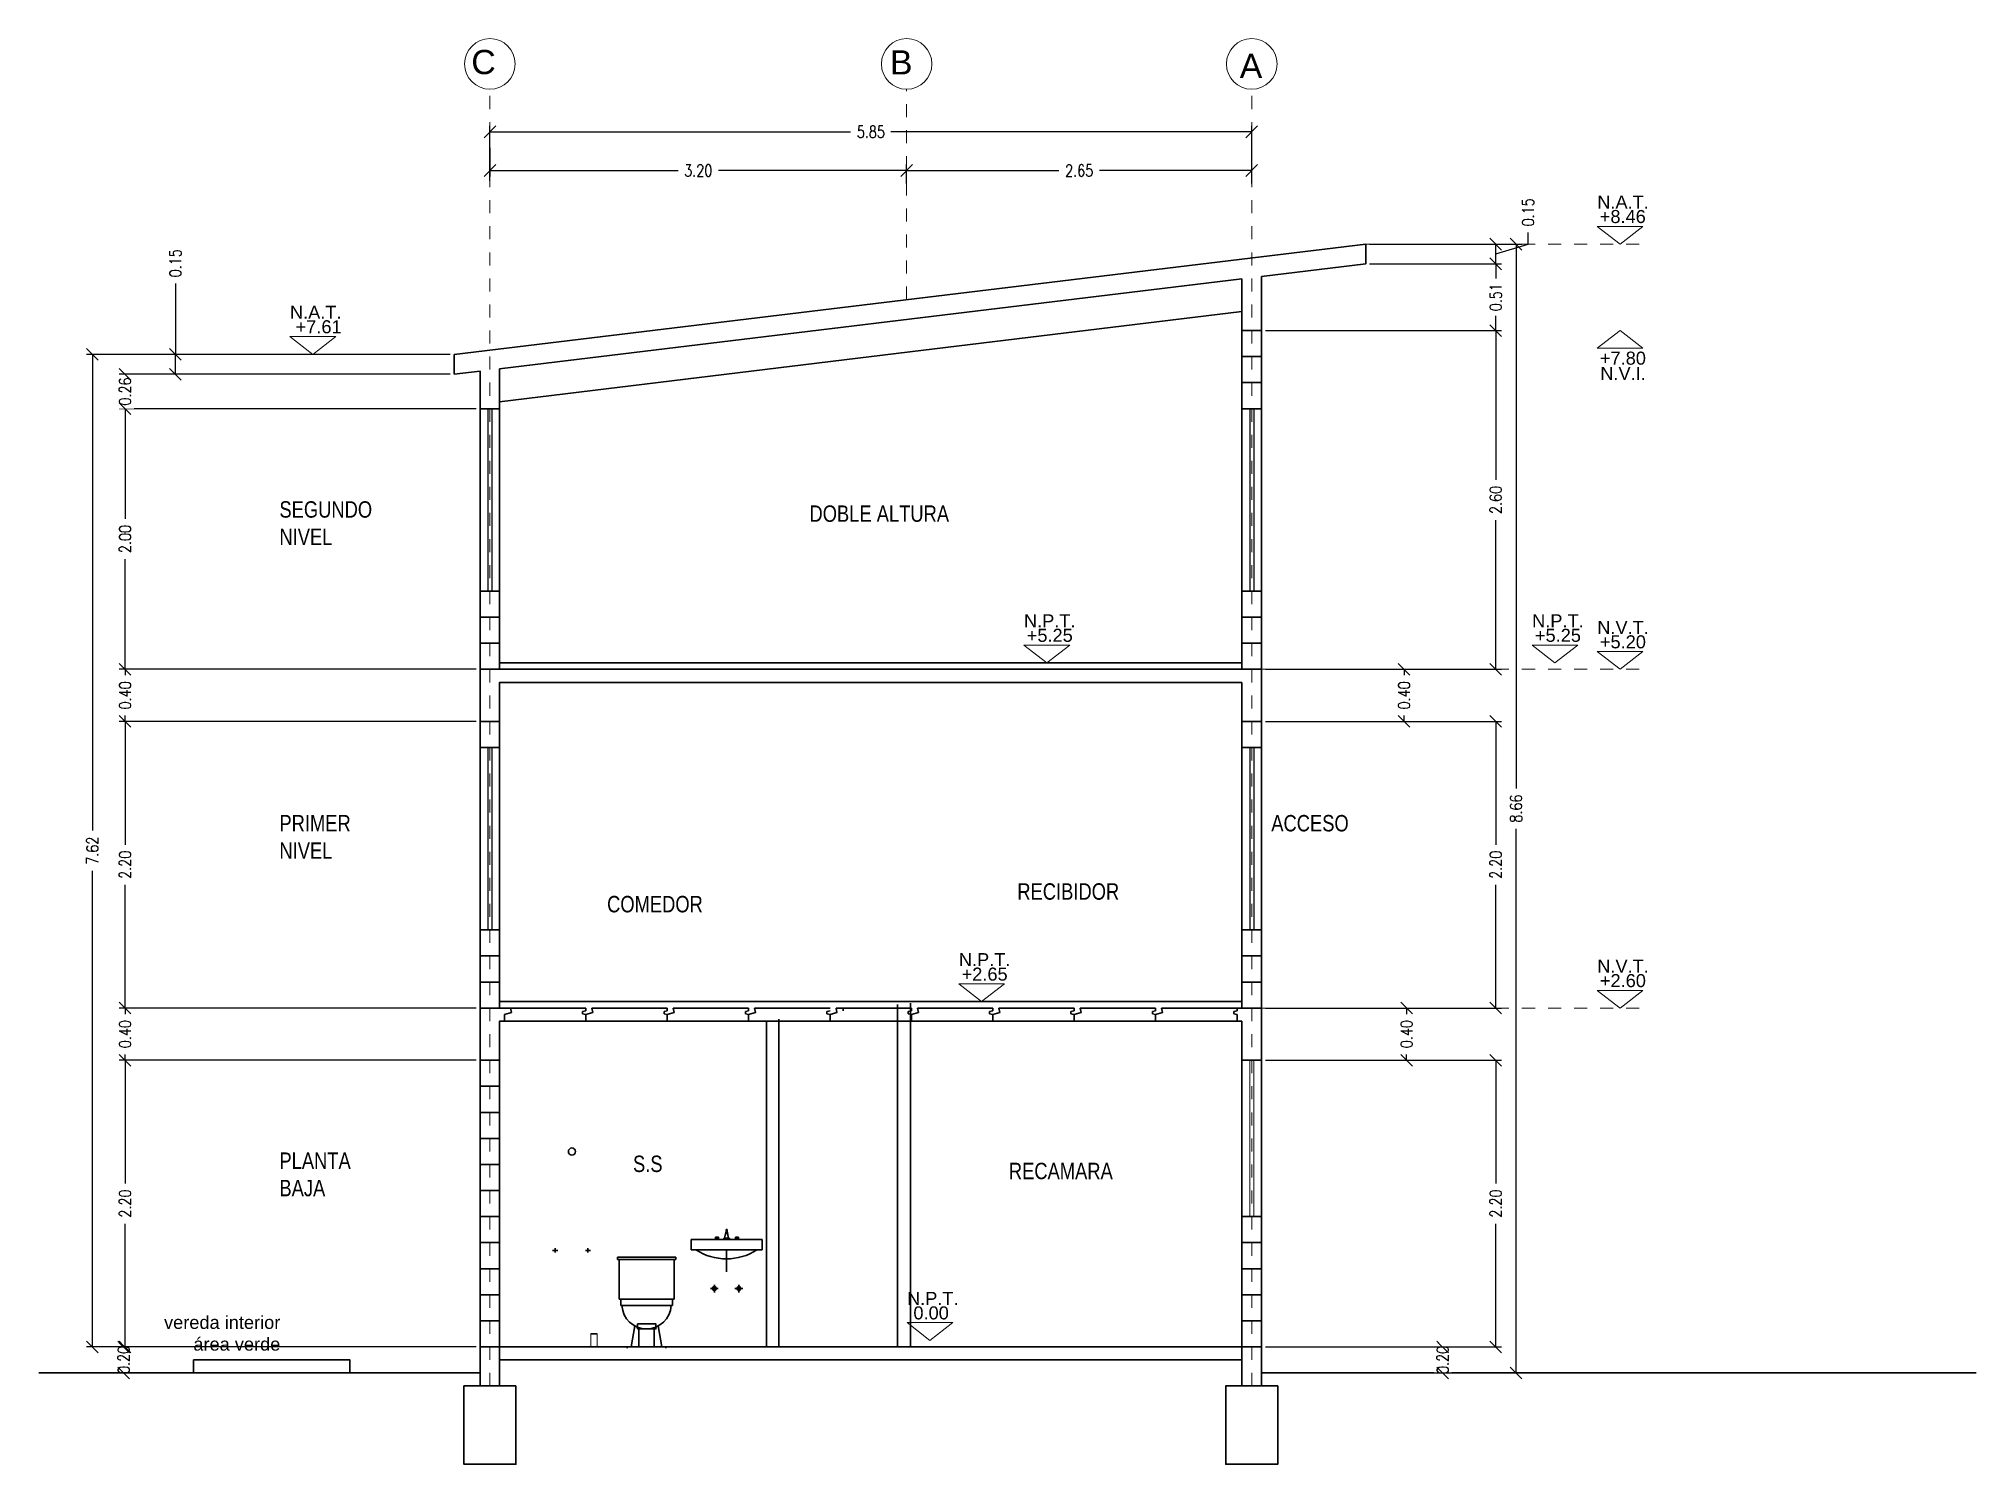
# Model space of a CAD drawing. Header units: metres. Extents: x -255 to -21, y -382 to -241.
# Drawn here: x -216.11 to -201.23, y -343 to -332.06 of the extents above; entities that cross this region are included whole.
import ezdxf
from ezdxf.enums import TextEntityAlignment as Align

# ---------------------------------------------------------------- set-up
doc = ezdxf.new("R2010")
doc.units = ezdxf.units.M
doc.header["$LTSCALE"] = 5
doc.header["$MEASUREMENT"] = 0
for name, pattern in [('CENTER2', [1.125, 0.75, -0.125, 0.125, -0.125]), ('DASHDOT', [1, 0.5, -0.25, 0, -0.25]), ('PHANTOM2', [1.25, 0.625, -0.125, 0.125, -0.125, 0.125, -0.125])]:
    doc.linetypes.add(name, pattern=pattern)
doc.layers.get('0').update_dxf_attribs({"color": 30})
for name, color, linetype, lineweight in [('A-ANNO-DIMS', 3, 'Continuous', 18), ('A-ANNO-SYMB', 3, 'Continuous', 18), ('A-ANNO-TEXT', 3, 'Continuous', 18), ('A-ELEV-MBE1', 7, 'Continuous', 35), ('A-FLOR-LEVL', 7, 'Continuous', 35), ('A-GLAZ-FULL', 4, 'Continuous', 25), ('A-SECT-MCUT', 7, 'Continuous', 35), ('A-WALL-FULL-INTR', 7, 'Continuous', 35)]:
    doc.layers.add(name, color=color, linetype=linetype, lineweight=lineweight)
doc.styles.add('E-ARIAL', font='arial.ttf')
doc.styles.add('E-ROMANS', font='romans.shx', dxfattribs={"width": 0.8})
doc.styles.get("Standard").update_dxf_attribs({"font": 'arial.ttf'})
doc.dimstyles.new('E-0050_TICK_18', dxfattribs={"dimscale": 0.001, "dimtxt": 90, "dimasz": 90, "dimexe": 45, "dimexo": 30, "dimgap": 45, "dimtad": 0, "dimzin": 0, "dimdsep": 46, "dimtxsty": 'E-ROMANS', "dimblk": 'OBLIQUE', "dimcen": 45, "dimclrd": 256, "dimclre": 256, "dimclrt": 256, "dimadec": 0, "dimazin": 0, "dimtfac": 1, "dimtmove": 1, "dimatfit": 3, "dimldrblk": 'OPEN90', "dimfxl": 1, "dimtfill": 1, "dimtolj": 1, "dimtzin": 0, "dimarcsym": 0})

msp = doc.modelspace()

# ---------------------------------------------------------------- texts
at = {"layer": 'A-ANNO-TEXT', "color": 9, "char_height": 0.18608, "width": 2.72022, "attachment_point": 9}
for s, insert in [('{\\fArial|b0|i0|c0|p34;C}', (-212.599, -332.334)), ('{\\fArial|b0|i0|c0|p34;B}', (-209.399, -332.334)), ('{\\fArial|b0|i0|c0|p34;A}', (-206.713, -332.361))]:
    msp.add_mtext(s, dxfattribs=dict(at, insert=insert))
at = {"layer": 'A-ANNO-TEXT', "char_height": 0.126, "attachment_point": 1, "style": 'E-ROMANS'}
for s, insert in [('{\\fArial|b0|i0|c0|p34;DOBLE ALTURA}', (-210.19, -335.641)), ('{\\fArial|b0|i0|c0|p34;RECIBIDOR}', (-208.594, -338.541)), ('{\\fArial|b0|i0|c0|p34;COMEDOR}', (-211.744, -338.638)), ('{\\fArial|b0|i0|c0|p34;S.S}', (-211.545, -340.631)), ('{\\fArial|b0|i0|c0|p34;RECAMARA}', (-208.659, -340.686))]:
    msp.add_mtext(s, dxfattribs=dict(at, insert=insert))

# ---------------------------------------------------------------- blocks, each defined once
blk = doc.blocks.new('TAG-LEVEL-CO')
for points in [[(0.352, 0.272), (-0.352, 0.272)], [(0.352, 0.272), (0, 0), (-0.352, 0.272)]]:
    blk.add_lwpolyline(points)
at = {"style": 'E-ARIAL'}
for tag, p in [('N.P.T.', (0, 0.486)), ('%%P0,00', (0, 0.262))]:
    blk.add_attdef(tag, text='', height=0.2, dxfattribs=at).set_placement(p, align=Align.BOTTOM_CENTER)
blk = doc.blocks.new('_Oblique')
at = {"color": 0, "linetype": 'ByBlock', "lineweight": -2}
blk.add_line((-0.5, -0.5), (0.5, 0.5), dxfattribs=at)
blk = doc.blocks.new('*D96')
at = {"layer": 'A-ANNO-DIMS', "lineweight": -2, "transparency": 16777216}
for p, q in [((-206.689, -342.099), (-205.282, -342.099)), ((-205.327, -342.299), (-205.327, -342.099)), ((-206.689, -342.299), (-205.282, -342.299))]:
    blk.add_line(p, q, dxfattribs=at)
at = {"layer": 'A-ANNO-DIMS', "transparency": 16777216, "insert": (-205.327, -342.199), "char_height": 0.09, "attachment_point": 5, "rotation": 90, "style": 'E-ROMANS', "bg_fill": 3, "box_fill_scale": 1.25, "bg_fill_color": 256, "bg_fill_true_color": 13158600, "bg_fill_transparency": 0}
blk.add_mtext('\\A1;0.20', dxfattribs=at)
at = {"layer": 'A-ANNO-DIMS', "lineweight": -2, "transparency": 16777216, "xscale": 0.09, "yscale": 0.09, "zscale": 0.09}
for p, rotation in [((-205.327, -342.099), 90), ((-205.327, -342.299), 270)]:
    blk.add_blockref('_Oblique', p, dxfattribs=dict(at, rotation=rotation))
blk = doc.blocks.new('_Open90')
at = {"color": 0, "linetype": 'ByBlock', "lineweight": -2}
for p, q in [((0, 0), (-1, 0)), ((-0.5, 0.5), (0, 0)), ((0, 0), (-0.5, -0.5))]:
    blk.add_line(p, q, dxfattribs=at)
blk = doc.blocks.new('*D97')
at = {"layer": 'A-ANNO-DIMS', "lineweight": -2, "transparency": 16777216}
for p, q in [((-206.689, -339.899), (-204.875, -339.899)), ((-204.92, -339.899), (-204.92, -340.845)), ((-204.92, -342.099), (-204.92, -341.154)), ((-206.689, -342.099), (-204.875, -342.099))]:
    blk.add_line(p, q, dxfattribs=at)
at = {"layer": 'A-ANNO-DIMS', "lineweight": -2, "transparency": 16777216, "xscale": 0.09, "yscale": 0.09, "zscale": 0.09}
for p, rotation in [((-204.92, -339.899), 90), ((-204.92, -342.099), 270)]:
    blk.add_blockref('_Oblique', p, dxfattribs=dict(at, rotation=rotation))
at = {"layer": 'A-ANNO-DIMS', "transparency": 16777216, "insert": (-204.92, -340.999), "char_height": 0.09, "attachment_point": 5, "rotation": 90, "style": 'E-ROMANS', "bg_fill": 3, "box_fill_scale": 1.25, "bg_fill_color": 256, "bg_fill_true_color": 13158600, "bg_fill_transparency": 0}
blk.add_mtext('\\A1;2.20', dxfattribs=at)
blk = doc.blocks.new('*D98')
at = {"layer": 'A-ANNO-DIMS', "lineweight": -2, "transparency": 16777216}
for p, q in [((-206.689, -339.499), (-205.56, -339.499)), ((-205.605, -339.499), (-205.605, -339.545)), ((-206.689, -339.899), (-205.56, -339.899)), ((-205.605, -339.899), (-205.605, -339.854))]:
    blk.add_line(p, q, dxfattribs=at)
at = {"layer": 'A-ANNO-DIMS', "transparency": 16777216, "insert": (-205.605, -339.699), "char_height": 0.09, "attachment_point": 5, "rotation": 90, "style": 'E-ROMANS', "bg_fill": 3, "box_fill_scale": 1.25, "bg_fill_color": 256, "bg_fill_true_color": 13158600, "bg_fill_transparency": 0}
blk.add_mtext('\\A1;0.40', dxfattribs=at)
at = {"layer": 'A-ANNO-DIMS', "lineweight": -2, "transparency": 16777216, "xscale": 0.09, "yscale": 0.09, "zscale": 0.09}
for p, rotation in [((-205.605, -339.499), 90), ((-205.605, -339.899), 270)]:
    blk.add_blockref('_Oblique', p, dxfattribs=dict(at, rotation=rotation))
blk = doc.blocks.new('*D99')
at = {"layer": 'A-ANNO-DIMS', "lineweight": -2, "transparency": 16777216}
for p, q in [((-206.689, -337.299), (-204.875, -337.299)), ((-204.92, -337.299), (-204.92, -338.245)), ((-204.92, -339.499), (-204.92, -338.554)), ((-206.689, -339.499), (-204.875, -339.499))]:
    blk.add_line(p, q, dxfattribs=at)
at = {"layer": 'A-ANNO-DIMS', "lineweight": -2, "transparency": 16777216, "xscale": 0.09, "yscale": 0.09, "zscale": 0.09}
for p, rotation in [((-204.92, -337.299), 90), ((-204.92, -339.499), 270)]:
    blk.add_blockref('_Oblique', p, dxfattribs=dict(at, rotation=rotation))
at = {"layer": 'A-ANNO-DIMS', "transparency": 16777216, "insert": (-204.92, -338.399), "char_height": 0.09, "attachment_point": 5, "rotation": 90, "style": 'E-ROMANS', "bg_fill": 3, "box_fill_scale": 1.25, "bg_fill_color": 256, "bg_fill_true_color": 13158600, "bg_fill_transparency": 0}
blk.add_mtext('\\A1;2.20', dxfattribs=at)
blk = doc.blocks.new('*D100')
at = {"layer": 'A-ANNO-DIMS', "lineweight": -2, "transparency": 16777216}
for p, q in [((-206.689, -336.899), (-205.579, -336.899)), ((-205.624, -336.899), (-205.624, -336.945)), ((-205.624, -337.299), (-205.624, -337.254)), ((-206.689, -337.299), (-205.579, -337.299))]:
    blk.add_line(p, q, dxfattribs=at)
at = {"layer": 'A-ANNO-DIMS', "transparency": 16777216, "insert": (-205.624, -337.099), "char_height": 0.09, "attachment_point": 5, "rotation": 90, "style": 'E-ROMANS', "bg_fill": 3, "box_fill_scale": 1.25, "bg_fill_color": 256, "bg_fill_true_color": 13158600, "bg_fill_transparency": 0}
blk.add_mtext('\\A1;0.40', dxfattribs=at)
at = {"layer": 'A-ANNO-DIMS', "lineweight": -2, "transparency": 16777216, "xscale": 0.09, "yscale": 0.09, "zscale": 0.09}
for p, rotation in [((-205.624, -336.899), 90), ((-205.624, -337.299), 270)]:
    blk.add_blockref('_Oblique', p, dxfattribs=dict(at, rotation=rotation))
blk = doc.blocks.new('*D101')
at = {"layer": 'A-ANNO-DIMS', "lineweight": -2, "transparency": 16777216}
for p, q in [((-206.689, -334.299), (-204.875, -334.299)), ((-204.92, -334.299), (-204.92, -335.445)), ((-204.92, -336.899), (-204.92, -335.754)), ((-206.689, -336.899), (-204.875, -336.899))]:
    blk.add_line(p, q, dxfattribs=at)
at = {"layer": 'A-ANNO-DIMS', "lineweight": -2, "transparency": 16777216, "xscale": 0.09, "yscale": 0.09, "zscale": 0.09}
for p, rotation in [((-204.92, -334.299), 90), ((-204.92, -336.899), 270)]:
    blk.add_blockref('_Oblique', p, dxfattribs=dict(at, rotation=rotation))
at = {"layer": 'A-ANNO-DIMS', "transparency": 16777216, "insert": (-204.92, -335.599), "char_height": 0.09, "attachment_point": 5, "rotation": 90, "style": 'E-ROMANS', "bg_fill": 3, "box_fill_scale": 1.25, "bg_fill_color": 256, "bg_fill_true_color": 13158600, "bg_fill_transparency": 0}
blk.add_mtext('\\A1;2.60', dxfattribs=at)
blk = doc.blocks.new('*D102')
at = {"layer": 'A-ANNO-DIMS', "lineweight": -2, "transparency": 16777216}
for p, q in [((-205.889, -333.787), (-204.875, -333.787)), ((-204.92, -333.787), (-204.92, -333.899)), ((-204.92, -334.299), (-204.92, -334.187)), ((-206.689, -334.299), (-204.875, -334.299))]:
    blk.add_line(p, q, dxfattribs=at)
at = {"layer": 'A-ANNO-DIMS', "lineweight": -2, "transparency": 16777216, "xscale": 0.09, "yscale": 0.09, "zscale": 0.09}
for p, rotation in [((-204.92, -333.787), 90), ((-204.92, -334.299), 270)]:
    blk.add_blockref('_Oblique', p, dxfattribs=dict(at, rotation=rotation))
at = {"layer": 'A-ANNO-DIMS', "transparency": 16777216, "insert": (-204.92, -334.043), "char_height": 0.09, "attachment_point": 5, "rotation": 90, "style": 'E-ROMANS', "bg_fill": 3, "box_fill_scale": 1.25, "bg_fill_color": 256, "bg_fill_true_color": 13158600, "bg_fill_transparency": 0}
blk.add_mtext('\\A1;0.51', dxfattribs=at)
blk = doc.blocks.new('*D103')
at = {"layer": 'A-ANNO-DIMS', "lineweight": -2, "transparency": 16777216}
for p, q in [((-205.889, -333.636), (-204.875, -333.636)), ((-204.92, -333.787), (-204.92, -333.636)), ((-204.92, -333.711), (-204.672, -333.637)), ((-204.672, -333.637), (-204.672, -333.547)), ((-205.889, -333.787), (-204.875, -333.787))]:
    blk.add_line(p, q, dxfattribs=at)
at = {"layer": 'A-ANNO-DIMS', "lineweight": -2, "transparency": 16777216, "xscale": 0.09, "yscale": 0.09, "zscale": 0.09}
for p, rotation in [((-204.92, -333.636), 90), ((-204.92, -333.787), 270)]:
    blk.add_blockref('_Oblique', p, dxfattribs=dict(at, rotation=rotation))
at = {"layer": 'A-ANNO-DIMS', "transparency": 16777216, "insert": (-204.672, -333.392), "char_height": 0.09, "attachment_point": 5, "rotation": 90, "style": 'E-ROMANS', "bg_fill": 3, "box_fill_scale": 1.25, "bg_fill_color": 256, "bg_fill_true_color": 13158600, "bg_fill_transparency": 0}
blk.add_mtext('\\A1;0.15', dxfattribs=at)
blk = doc.blocks.new('*D104')
at = {"layer": 'A-ANNO-DIMS', "lineweight": -2, "transparency": 16777216}
for p, q in [((-205.889, -333.636), (-204.719, -333.636)), ((-204.764, -333.636), (-204.764, -337.813)), ((-204.764, -342.299), (-204.764, -338.122)), ((-205.889, -342.299), (-204.719, -342.299))]:
    blk.add_line(p, q, dxfattribs=at)
at = {"layer": 'A-ANNO-DIMS', "lineweight": -2, "transparency": 16777216, "xscale": 0.09, "yscale": 0.09, "zscale": 0.09}
for p, rotation in [((-204.764, -333.636), 90), ((-204.764, -342.299), 270)]:
    blk.add_blockref('_Oblique', p, dxfattribs=dict(at, rotation=rotation))
at = {"layer": 'A-ANNO-DIMS', "transparency": 16777216, "insert": (-204.764, -337.968), "char_height": 0.09, "attachment_point": 5, "rotation": 90, "style": 'E-ROMANS', "bg_fill": 3, "box_fill_scale": 1.25, "bg_fill_color": 256, "bg_fill_true_color": 13158600, "bg_fill_transparency": 0}
blk.add_mtext('\\A1;8.66', dxfattribs=at)
blk = doc.blocks.new('*D105')
at = {"layer": 'A-ANNO-DIMS', "lineweight": -2, "transparency": 16777216}
for p, q in [((-212.749, -342.099), (-215.5, -342.099)), ((-215.455, -342.299), (-215.455, -342.099)), ((-212.749, -342.299), (-215.5, -342.299))]:
    blk.add_line(p, q, dxfattribs=at)
at = {"layer": 'A-ANNO-DIMS', "transparency": 16777216, "insert": (-215.455, -342.199), "char_height": 0.09, "attachment_point": 5, "rotation": 90, "style": 'E-ROMANS', "bg_fill": 3, "box_fill_scale": 1.25, "bg_fill_color": 256, "bg_fill_true_color": 13158600, "bg_fill_transparency": 0}
blk.add_mtext('\\A1;0.20', dxfattribs=at)
at = {"layer": 'A-ANNO-DIMS', "lineweight": -2, "transparency": 16777216, "xscale": 0.09, "yscale": 0.09, "zscale": 0.09}
for p, rotation in [((-215.455, -342.099), 90), ((-215.455, -342.299), 270)]:
    blk.add_blockref('_Oblique', p, dxfattribs=dict(at, rotation=rotation))
blk = doc.blocks.new('*D106')
at = {"layer": 'A-ANNO-DIMS', "lineweight": -2, "transparency": 16777216}
for p, q in [((-212.949, -334.482), (-215.741, -334.482)), ((-215.696, -334.482), (-215.696, -338.136)), ((-215.696, -342.099), (-215.696, -338.445)), ((-212.749, -342.099), (-215.741, -342.099))]:
    blk.add_line(p, q, dxfattribs=at)
at = {"layer": 'A-ANNO-DIMS', "lineweight": -2, "transparency": 16777216, "xscale": 0.09, "yscale": 0.09, "zscale": 0.09}
for p, rotation in [((-215.696, -334.482), 90), ((-215.696, -342.099), 270)]:
    blk.add_blockref('_Oblique', p, dxfattribs=dict(at, rotation=rotation))
at = {"layer": 'A-ANNO-DIMS', "transparency": 16777216, "insert": (-215.696, -338.291), "char_height": 0.09, "attachment_point": 5, "rotation": 90, "style": 'E-ROMANS', "bg_fill": 3, "box_fill_scale": 1.25, "bg_fill_color": 256, "bg_fill_true_color": 13158600, "bg_fill_transparency": 0}
blk.add_mtext('\\A1;7.62', dxfattribs=at)
blk = doc.blocks.new('*D198')
at = {"layer": 'A-ANNO-DIMS', "lineweight": -2, "transparency": 16777216}
for p, q in [((-212.749, -339.899), (-215.49, -339.899)), ((-215.445, -339.899), (-215.445, -340.845)), ((-215.445, -342.099), (-215.445, -341.154)), ((-212.749, -342.099), (-215.49, -342.099))]:
    blk.add_line(p, q, dxfattribs=at)
at = {"layer": 'A-ANNO-DIMS', "lineweight": -2, "transparency": 16777216, "xscale": 0.09, "yscale": 0.09, "zscale": 0.09}
for p, rotation in [((-215.445, -339.899), 90), ((-215.445, -342.099), 270)]:
    blk.add_blockref('_Oblique', p, dxfattribs=dict(at, rotation=rotation))
at = {"layer": 'A-ANNO-DIMS', "transparency": 16777216, "insert": (-215.445, -340.999), "char_height": 0.09, "attachment_point": 5, "rotation": 90, "style": 'E-ROMANS', "bg_fill": 3, "box_fill_scale": 1.25, "bg_fill_color": 256, "bg_fill_true_color": 13158600, "bg_fill_transparency": 0}
blk.add_mtext('\\A1;2.20', dxfattribs=at)
blk = doc.blocks.new('*D199')
at = {"layer": 'A-ANNO-DIMS', "lineweight": -2, "transparency": 16777216}
for p, q in [((-212.749, -339.499), (-215.49, -339.499)), ((-215.445, -339.499), (-215.445, -339.545)), ((-212.749, -339.899), (-215.49, -339.899)), ((-215.445, -339.899), (-215.445, -339.854))]:
    blk.add_line(p, q, dxfattribs=at)
at = {"layer": 'A-ANNO-DIMS', "transparency": 16777216, "insert": (-215.445, -339.699), "char_height": 0.09, "attachment_point": 5, "rotation": 90, "style": 'E-ROMANS', "bg_fill": 3, "box_fill_scale": 1.25, "bg_fill_color": 256, "bg_fill_true_color": 13158600, "bg_fill_transparency": 0}
blk.add_mtext('\\A1;0.40', dxfattribs=at)
at = {"layer": 'A-ANNO-DIMS', "lineweight": -2, "transparency": 16777216, "xscale": 0.09, "yscale": 0.09, "zscale": 0.09}
for p, rotation in [((-215.445, -339.499), 90), ((-215.445, -339.899), 270)]:
    blk.add_blockref('_Oblique', p, dxfattribs=dict(at, rotation=rotation))
blk = doc.blocks.new('*D200')
at = {"layer": 'A-ANNO-DIMS', "lineweight": -2, "transparency": 16777216}
for p, q in [((-212.749, -337.299), (-215.49, -337.299)), ((-215.445, -337.299), (-215.445, -338.245)), ((-215.445, -339.499), (-215.445, -338.554)), ((-212.749, -339.499), (-215.49, -339.499))]:
    blk.add_line(p, q, dxfattribs=at)
at = {"layer": 'A-ANNO-DIMS', "lineweight": -2, "transparency": 16777216, "xscale": 0.09, "yscale": 0.09, "zscale": 0.09}
for p, rotation in [((-215.445, -337.299), 90), ((-215.445, -339.499), 270)]:
    blk.add_blockref('_Oblique', p, dxfattribs=dict(at, rotation=rotation))
at = {"layer": 'A-ANNO-DIMS', "transparency": 16777216, "insert": (-215.445, -338.399), "char_height": 0.09, "attachment_point": 5, "rotation": 90, "style": 'E-ROMANS', "bg_fill": 3, "box_fill_scale": 1.25, "bg_fill_color": 256, "bg_fill_true_color": 13158600, "bg_fill_transparency": 0}
blk.add_mtext('\\A1;2.20', dxfattribs=at)
blk = doc.blocks.new('*D201')
at = {"layer": 'A-ANNO-DIMS', "lineweight": -2, "transparency": 16777216}
for p, q in [((-212.749, -336.899), (-215.49, -336.899)), ((-215.445, -336.899), (-215.445, -336.945)), ((-215.445, -337.299), (-215.445, -337.254)), ((-212.749, -337.299), (-215.49, -337.299))]:
    blk.add_line(p, q, dxfattribs=at)
at = {"layer": 'A-ANNO-DIMS', "transparency": 16777216, "insert": (-215.445, -337.099), "char_height": 0.09, "attachment_point": 5, "rotation": 90, "style": 'E-ROMANS', "bg_fill": 3, "box_fill_scale": 1.25, "bg_fill_color": 256, "bg_fill_true_color": 13158600, "bg_fill_transparency": 0}
blk.add_mtext('\\A1;0.40', dxfattribs=at)
at = {"layer": 'A-ANNO-DIMS', "lineweight": -2, "transparency": 16777216, "xscale": 0.09, "yscale": 0.09, "zscale": 0.09}
for p, rotation in [((-215.445, -336.899), 90), ((-215.445, -337.299), 270)]:
    blk.add_blockref('_Oblique', p, dxfattribs=dict(at, rotation=rotation))
blk = doc.blocks.new('*D202')
at = {"layer": 'A-ANNO-DIMS', "lineweight": -2, "transparency": 16777216}
for p, q in [((-212.749, -334.899), (-215.49, -334.899)), ((-215.445, -334.899), (-215.445, -335.745)), ((-215.445, -336.899), (-215.445, -336.054)), ((-212.749, -336.899), (-215.49, -336.899))]:
    blk.add_line(p, q, dxfattribs=at)
at = {"layer": 'A-ANNO-DIMS', "lineweight": -2, "transparency": 16777216, "xscale": 0.09, "yscale": 0.09, "zscale": 0.09}
for p, rotation in [((-215.445, -334.899), 90), ((-215.445, -336.899), 270)]:
    blk.add_blockref('_Oblique', p, dxfattribs=dict(at, rotation=rotation))
at = {"layer": 'A-ANNO-DIMS', "transparency": 16777216, "insert": (-215.445, -335.899), "char_height": 0.09, "attachment_point": 5, "rotation": 90, "style": 'E-ROMANS', "bg_fill": 3, "box_fill_scale": 1.25, "bg_fill_color": 256, "bg_fill_true_color": 13158600, "bg_fill_transparency": 0}
blk.add_mtext('\\A1;2.00', dxfattribs=at)
blk = doc.blocks.new('*D203')
at = {"layer": 'A-ANNO-DIMS', "lineweight": -2, "transparency": 16777216}
for p, q in [((-212.949, -334.635), (-215.49, -334.635)), ((-215.445, -334.899), (-215.445, -334.635)), ((-212.749, -334.899), (-215.49, -334.899))]:
    blk.add_line(p, q, dxfattribs=at)
at = {"layer": 'A-ANNO-DIMS', "transparency": 16777216, "insert": (-215.445, -334.767), "char_height": 0.09, "attachment_point": 5, "rotation": 90, "style": 'E-ROMANS', "bg_fill": 3, "box_fill_scale": 1.25, "bg_fill_color": 256, "bg_fill_true_color": 13158600, "bg_fill_transparency": 0}
blk.add_mtext('\\A1;0.26', dxfattribs=at)
at = {"layer": 'A-ANNO-DIMS', "lineweight": -2, "transparency": 16777216, "xscale": 0.09, "yscale": 0.09, "zscale": 0.09}
for p, rotation in [((-215.445, -334.635), 90), ((-215.445, -334.899), 270)]:
    blk.add_blockref('_Oblique', p, dxfattribs=dict(at, rotation=rotation))
blk = doc.blocks.new('*D107')
at = {"layer": 'A-ANNO-DIMS', "lineweight": -2, "transparency": 16777216}
for p, q in [((-215.059, -333.937), (-215.059, -334.482)), ((-212.949, -334.482), (-215.104, -334.482)), ((-215.059, -334.635), (-215.059, -334.482)), ((-212.949, -334.635), (-215.104, -334.635))]:
    blk.add_line(p, q, dxfattribs=at)
at = {"layer": 'A-ANNO-DIMS', "lineweight": -2, "transparency": 16777216, "xscale": 0.09, "yscale": 0.09, "zscale": 0.09}
for p, rotation in [((-215.059, -334.482), 90), ((-215.059, -334.635), 270)]:
    blk.add_blockref('_Oblique', p, dxfattribs=dict(at, rotation=rotation))
at = {"layer": 'A-ANNO-DIMS', "transparency": 16777216, "insert": (-215.059, -333.783), "char_height": 0.09, "attachment_point": 5, "rotation": 90, "style": 'E-ROMANS', "bg_fill": 3, "box_fill_scale": 1.25, "bg_fill_color": 256, "bg_fill_true_color": 13158600, "bg_fill_transparency": 0}
blk.add_mtext('\\A1;0.15', dxfattribs=at)
blk = doc.blocks.new('*D108')
at = {"layer": 'A-ANNO-DIMS', "lineweight": -2, "transparency": 16777216}
for p, q in [((-209.444, -333.171), (-209.444, -333.026)), ((-209.444, -333.071), (-208.274, -333.071)), ((-206.794, -333.071), (-207.964, -333.071)), ((-206.794, -333.171), (-206.794, -333.026))]:
    blk.add_line(p, q, dxfattribs=at)
at = {"layer": 'A-ANNO-DIMS', "lineweight": -2, "transparency": 16777216, "xscale": 0.09, "yscale": 0.09, "zscale": 0.09, "rotation": 180}
blk.add_blockref('_Oblique', (-209.444, -333.071), dxfattribs=at)
at = {"layer": 'A-ANNO-DIMS', "lineweight": -2, "transparency": 16777216, "xscale": 0.09, "yscale": 0.09, "zscale": 0.09}
blk.add_blockref('_Oblique', (-206.794, -333.071), dxfattribs=at)
at = {"layer": 'A-ANNO-DIMS', "transparency": 16777216, "insert": (-208.119, -333.071), "char_height": 0.09, "attachment_point": 5, "style": 'E-ROMANS', "bg_fill": 3, "box_fill_scale": 1.25, "bg_fill_color": 256, "bg_fill_true_color": 13158600, "bg_fill_transparency": 0}
blk.add_mtext('\\A1;2.65', dxfattribs=at)
blk = doc.blocks.new('*D109')
at = {"layer": 'A-ANNO-DIMS', "lineweight": -2, "transparency": 16777216}
for p, q in [((-212.644, -332.897), (-212.644, -333.116)), ((-212.644, -333.071), (-211.199, -333.071)), ((-209.444, -333.071), (-210.889, -333.071)), ((-209.444, -333.171), (-209.444, -333.026))]:
    blk.add_line(p, q, dxfattribs=at)
at = {"layer": 'A-ANNO-DIMS', "lineweight": -2, "transparency": 16777216, "xscale": 0.09, "yscale": 0.09, "zscale": 0.09, "rotation": 180}
blk.add_blockref('_Oblique', (-212.644, -333.071), dxfattribs=at)
at = {"layer": 'A-ANNO-DIMS', "lineweight": -2, "transparency": 16777216, "xscale": 0.09, "yscale": 0.09, "zscale": 0.09}
blk.add_blockref('_Oblique', (-209.444, -333.071), dxfattribs=at)
at = {"layer": 'A-ANNO-DIMS', "transparency": 16777216, "insert": (-211.044, -333.071), "char_height": 0.09, "attachment_point": 5, "style": 'E-ROMANS', "bg_fill": 3, "box_fill_scale": 1.25, "bg_fill_color": 256, "bg_fill_true_color": 13158600, "bg_fill_transparency": 0}
blk.add_mtext('\\A1;3.20', dxfattribs=at)
blk = doc.blocks.new('*D110')
at = {"layer": 'A-ANNO-DIMS', "lineweight": -2, "transparency": 16777216}
for p, q in [((-212.644, -333.149), (-212.644, -332.729)), ((-212.644, -332.774), (-209.874, -332.774)), ((-206.794, -332.774), (-209.564, -332.774)), ((-206.794, -333.149), (-206.794, -332.729))]:
    blk.add_line(p, q, dxfattribs=at)
at = {"layer": 'A-ANNO-DIMS', "lineweight": -2, "transparency": 16777216, "xscale": 0.09, "yscale": 0.09, "zscale": 0.09, "rotation": 180}
blk.add_blockref('_Oblique', (-212.644, -332.774), dxfattribs=at)
at = {"layer": 'A-ANNO-DIMS', "lineweight": -2, "transparency": 16777216, "xscale": 0.09, "yscale": 0.09, "zscale": 0.09}
blk.add_blockref('_Oblique', (-206.794, -332.774), dxfattribs=at)
at = {"layer": 'A-ANNO-DIMS', "transparency": 16777216, "insert": (-209.719, -332.774), "char_height": 0.09, "attachment_point": 5, "style": 'E-ROMANS', "bg_fill": 3, "box_fill_scale": 1.25, "bg_fill_color": 256, "bg_fill_true_color": 13158600, "bg_fill_transparency": 0}
blk.add_mtext('\\A1;5.85', dxfattribs=at)

# ---------------------------------------------------------------- linework, layer by layer
at = {"layer": 'A-ANNO-DIMS'}
for centre in [(-212.644, -332.253), (-209.444, -332.253), (-206.794, -332.253)]:
    msp.add_circle(centre, 0.194, dxfattribs=at)
at = {"layer": 'A-ANNO-SYMB', "linetype": 'CENTER2', "ltscale": 0.001}
msp.add_line((-209.444, -334.062), (-209.444, -332.447), dxfattribs=at)
at = {"layer": 'A-ANNO-SYMB', "linetype": 'DASHDOT'}
for p, q in [((-206.809, -339.899), (-206.809, -341.099)), ((-211.869, -341.999), (-211.869, -342.099)), ((-211.819, -341.999), (-211.819, -342.099))]:
    msp.add_line(p, q, dxfattribs=at)
at = {"layer": 'A-ELEV-MBE1'}
for p, q in [((-211.098, -341.275), (-211.098, -341.354)), ((-211.098, -341.275), (-210.554, -341.275)), ((-210.911, -341.258), (-210.889, -341.258)), ((-210.911, -341.275), (-210.911, -341.258)), ((-210.905, -341.275), (-210.905, -341.258)), ((-210.895, -341.275), (-210.895, -341.258)), ((-210.889, -341.275), (-210.889, -341.258)), ((-210.847, -341.275), (-210.847, -341.265)), ((-210.847, -341.265), (-210.804, -341.265)), ((-210.842, -341.265), (-210.83, -341.212)), ((-210.83, -341.199), (-210.821, -341.199)), ((-210.83, -341.212), (-210.83, -341.199)), ((-210.83, -341.212), (-210.821, -341.212)), ((-210.826, -341.218), (-210.826, -341.212)), ((-210.821, -341.212), (-210.821, -341.199)), ((-210.811, -341.265), (-210.821, -341.212)), ((-210.804, -341.275), (-210.804, -341.265)), ((-210.757, -341.275), (-210.757, -341.258)), ((-210.757, -341.258), (-210.734, -341.258)), ((-210.75, -341.275), (-210.75, -341.258)), ((-210.74, -341.275), (-210.74, -341.258)), ((-210.734, -341.275), (-210.734, -341.258)), ((-210.554, -341.275), (-210.554, -341.354)), ((-212.163, -341.358), (-212.123, -341.358)), ((-212.142, -341.341), (-212.142, -341.375)), ((-211.871, -341.358), (-211.911, -341.358)), ((-211.892, -341.341), (-211.892, -341.375)), ((-211.665, -341.429), (-211.665, -341.41)), ((-211.665, -341.41), (-211.216, -341.41)), ((-211.665, -341.429), (-211.216, -341.429)), ((-211.652, -341.733), (-211.652, -341.429)), ((-211.228, -341.429), (-211.228, -341.733)), ((-211.216, -341.41), (-211.216, -341.429)), ((-211.098, -341.354), (-210.554, -341.354)), ((-210.826, -341.354), (-210.826, -341.522)), ((-210.95, -341.652), (-210.89, -341.651)), ((-210.92, -341.681), (-210.92, -341.622)), ((-210.702, -341.652), (-210.762, -341.651)), ((-210.732, -341.681), (-210.732, -341.622)), ((-211.652, -341.733), (-211.228, -341.733)), ((-211.639, -341.733), (-211.639, -341.782)), ((-211.639, -341.782), (-211.243, -341.782)), ((-211.243, -341.733), (-211.243, -341.782)), ((-211.53, -341.938), (-211.558, -342.099)), ((-211.501, -341.951), (-211.501, -342.099)), ((-211.382, -341.951), (-211.382, -342.099)), ((-211.352, -341.938), (-211.324, -342.099)), ((-211.59, -342.099), (-211.293, -342.099)), ((-211.59, -342.099), (-211.59, -342.109)), ((-211.293, -342.099), (-211.293, -342.109))]:
    msp.add_line(p, q, dxfattribs=at)
msp.add_lwpolyline([(-210.829, -341.224, 0.044164), (-210.828, -341.226, 0.057599), (-210.828, -341.228, 0.099885), (-210.827, -341.229, 0.193848), (-210.826, -341.229, 0.193848), (-210.825, -341.229, 0.099885), (-210.824, -341.228, 0.057599), (-210.824, -341.226, 0.044164), (-210.823, -341.224, 0.044164), (-210.824, -341.221, 0.057599), (-210.824, -341.219, 0.099885), (-210.825, -341.218, 0.193848), (-210.826, -341.218, 0.193848), (-210.827, -341.218, 0.099885), (-210.828, -341.219, 0.057599), (-210.828, -341.221, 0.044164)], format="xyb", close=True, dxfattribs=at)
msp.add_lwpolyline([(-211.51, -341.922), (-211.51, -341.961), (-211.369, -341.961), (-211.369, -341.922)], close=True, dxfattribs=at)
for centre, radius in [((-212.014, -340.6), 0.0275), ((-210.92, -341.651), 0.0157), ((-210.732, -341.651), 0.0157)]:
    msp.add_circle(centre, radius, dxfattribs=at)
for centre, radius, start, end in [((-210.828, -340.985), 0.438, 237.5573, 302.4427), ((-211.441, -341.772), 0.189, 183.0963, 356.9037)]:
    msp.add_arc(centre, radius, start, end, dxfattribs=at)
at = {"layer": 'A-FLOR-LEVL'}
for p, q in [((-209.419, -334.463), (-206.869, -334.154)), ((-212.569, -334.845), (-209.419, -334.463))]:
    msp.add_line(p, q, dxfattribs=at)
at = {"layer": 'A-GLAZ-FULL', "linetype": 'DASHDOT'}
for p, q in [((-212.629, -334.899), (-212.629, -336.299)), ((-206.809, -334.899), (-206.809, -336.299)), ((-212.629, -337.499), (-212.629, -338.899)), ((-206.809, -337.499), (-206.809, -338.899))]:
    msp.add_line(p, q, dxfattribs=at)
at = {"layer": 'A-SECT-MCUT'}
for p, q in [((-205.919, -333.787), (-205.919, -333.636)), ((-206.869, -334.299), (-206.869, -333.902)), ((-206.719, -333.884), (-206.719, -334.299)), ((-206.869, -334.299), (-206.869, -336.899)), ((-206.719, -334.299), (-206.869, -334.299)), ((-206.719, -336.899), (-206.719, -334.299)), ((-212.919, -334.482), (-212.919, -334.635)), ((-206.719, -334.499), (-206.869, -334.499)), ((-212.719, -334.611), (-212.719, -334.899)), ((-212.569, -334.899), (-212.569, -334.593)), ((-206.719, -334.699), (-206.869, -334.699)), ((-212.569, -334.899), (-212.719, -334.899)), ((-212.719, -334.899), (-212.719, -336.899)), ((-212.719, -334.899), (-212.569, -334.899)), ((-212.569, -336.899), (-212.569, -334.899)), ((-206.719, -334.899), (-206.869, -334.899)), ((-212.569, -336.299), (-212.719, -336.299)), ((-206.719, -336.299), (-206.869, -336.299)), ((-212.569, -336.499), (-212.719, -336.499)), ((-206.719, -336.499), (-206.869, -336.499)), ((-212.569, -336.699), (-212.719, -336.699)), ((-206.719, -336.699), (-206.869, -336.699)), ((-210.919, -336.899), (-206.719, -336.899)), ((-206.907, -336.899), (-206.719, -336.899)), ((-206.719, -336.899), (-206.719, -337.299)), ((-210.919, -336.999), (-206.869, -336.999)), ((-206.869, -337.299), (-206.869, -336.999)), ((-212.719, -339.499), (-212.719, -337.299)), ((-212.569, -337.299), (-212.569, -339.499)), ((-206.719, -337.299), (-206.869, -337.299)), ((-206.869, -339.499), (-206.869, -337.299)), ((-206.719, -337.299), (-206.719, -339.499)), ((-212.569, -337.499), (-212.719, -337.499)), ((-206.719, -337.499), (-206.869, -337.499)), ((-212.569, -338.899), (-212.719, -338.899)), ((-206.719, -338.899), (-206.869, -338.899)), ((-212.569, -339.099), (-212.719, -339.099)), ((-206.719, -339.099), (-206.869, -339.099)), ((-212.569, -339.299), (-212.719, -339.299)), ((-206.719, -339.299), (-206.869, -339.299)), ((-211.907, -339.519), (-211.932, -339.524)), ((-211.932, -339.544), (-211.932, -339.524)), ((-211.907, -339.549), (-211.932, -339.544)), ((-211.907, -339.519), (-211.907, -339.499)), ((-211.282, -339.519), (-211.307, -339.524)), ((-211.307, -339.544), (-211.307, -339.524)), ((-211.282, -339.549), (-211.307, -339.544)), ((-211.282, -339.519), (-211.282, -339.499)), ((-210.657, -339.519), (-210.682, -339.524)), ((-210.682, -339.544), (-210.682, -339.524)), ((-210.657, -339.549), (-210.682, -339.544)), ((-210.657, -339.519), (-210.657, -339.499)), ((-210.032, -339.519), (-210.057, -339.524)), ((-210.057, -339.544), (-210.057, -339.524)), ((-210.032, -339.549), (-210.057, -339.544)), ((-209.932, -339.519), (-209.932, -339.499)), ((-209.407, -339.519), (-209.432, -339.524)), ((-209.432, -339.544), (-209.432, -339.524)), ((-209.407, -339.549), (-209.432, -339.544)), ((-209.407, -339.519), (-209.407, -339.499)), ((-208.782, -339.519), (-208.807, -339.524)), ((-208.807, -339.544), (-208.807, -339.524)), ((-208.782, -339.549), (-208.807, -339.544)), ((-208.782, -339.519), (-208.782, -339.499)), ((-208.157, -339.519), (-208.182, -339.524)), ((-208.182, -339.544), (-208.182, -339.524)), ((-208.157, -339.549), (-208.182, -339.544)), ((-208.157, -339.519), (-208.157, -339.499)), ((-207.532, -339.519), (-207.557, -339.524)), ((-207.557, -339.544), (-207.557, -339.524)), ((-207.532, -339.549), (-207.557, -339.544)), ((-207.532, -339.519), (-207.532, -339.499)), ((-206.907, -339.519), (-206.932, -339.524)), ((-206.932, -339.544), (-206.932, -339.524)), ((-206.907, -339.549), (-206.932, -339.544)), ((-206.907, -339.519), (-206.907, -339.499)), ((-206.907, -339.499), (-206.719, -339.499)), ((-206.907, -339.599), (-206.907, -339.549)), ((-206.907, -339.599), (-206.869, -339.599)), ((-206.869, -339.899), (-206.869, -339.599)), ((-206.719, -339.499), (-206.719, -339.899)), ((-212.719, -339.899), (-212.719, -342.099)), ((-206.719, -339.899), (-206.869, -339.899)), ((-206.869, -339.899), (-206.869, -342.099)), ((-212.569, -340.099), (-212.719, -340.099)), ((-212.569, -340.299), (-212.719, -340.299)), ((-212.569, -340.499), (-212.719, -340.499)), ((-212.569, -340.699), (-212.719, -340.699)), ((-212.569, -340.899), (-212.719, -340.899)), ((-212.569, -341.099), (-212.719, -341.099)), ((-206.719, -341.099), (-206.869, -341.099)), ((-212.569, -341.299), (-212.719, -341.299)), ((-206.719, -341.299), (-206.869, -341.299)), ((-212.569, -341.499), (-212.719, -341.499)), ((-206.719, -341.499), (-206.869, -341.499)), ((-212.569, -341.699), (-212.719, -341.699)), ((-206.719, -341.699), (-206.869, -341.699)), ((-212.569, -341.899), (-212.719, -341.899)), ((-206.719, -341.899), (-206.869, -341.899)), ((-212.569, -342.099), (-212.719, -342.099)), ((-212.719, -342.099), (-212.719, -342.399)), ((-206.869, -342.099), (-212.569, -342.099)), ((-212.569, -342.399), (-212.569, -342.099)), ((-206.719, -342.099), (-206.869, -342.099)), ((-206.869, -342.099), (-206.869, -342.399)), ((-206.719, -342.399), (-206.719, -342.099)), ((-206.869, -342.199), (-212.569, -342.199))]:
    msp.add_line(p, q, dxfattribs=at)
for points in [[(-212.919, -334.482), (-205.919, -333.636)], [(-206.719, -333.884), (-205.919, -333.787)], [(-212.569, -334.593), (-206.869, -333.902)], [(-212.919, -334.635), (-212.719, -334.611)], [(-210.919, -336.899), (-212.719, -336.899), (-212.719, -337.299), (-212.569, -337.299), (-212.569, -336.999), (-210.919, -336.999)], [(-212.569, -336.849), (-210.919, -336.849)], [(-210.919, -336.849), (-206.869, -336.849)], [(-212.569, -339.449), (-206.869, -339.449)], [(-212.486, -339.499), (-212.719, -339.499), (-212.719, -339.899), (-212.569, -339.899), (-212.569, -339.599), (-212.532, -339.599)], [(-212.532, -339.549), (-212.479, -339.532), (-212.486, -339.499)], [(-211.907, -339.599), (-212.532, -339.599), (-212.532, -339.549)], [(-212.486, -339.499), (-211.907, -339.499)], [(-211.907, -339.549), (-211.854, -339.532), (-211.861, -339.499)], [(-211.282, -339.599), (-211.907, -339.599), (-211.907, -339.549)], [(-211.861, -339.499), (-211.282, -339.499)], [(-211.282, -339.549), (-211.229, -339.532), (-211.236, -339.499)], [(-210.657, -339.599), (-211.282, -339.599), (-211.282, -339.549)], [(-211.236, -339.499), (-210.657, -339.499)], [(-210.657, -339.549), (-210.604, -339.532), (-210.611, -339.499)], [(-210.032, -339.599), (-210.657, -339.599), (-210.657, -339.549)], [(-210.611, -339.499), (-210.032, -339.499)], [(-210.032, -339.549), (-209.979, -339.532), (-209.986, -339.499)], [(-209.407, -339.599), (-210.032, -339.599), (-210.032, -339.549)], [(-209.986, -339.499), (-209.407, -339.499)], [(-209.407, -339.549), (-209.354, -339.532), (-209.361, -339.499)], [(-208.782, -339.599), (-209.407, -339.599), (-209.407, -339.549)], [(-209.361, -339.499), (-208.782, -339.499)], [(-208.782, -339.549), (-208.729, -339.532), (-208.736, -339.499)], [(-208.157, -339.599), (-208.782, -339.599), (-208.782, -339.549)], [(-208.736, -339.499), (-208.157, -339.499)], [(-208.157, -339.549), (-208.104, -339.532), (-208.111, -339.499)], [(-207.532, -339.599), (-208.157, -339.599), (-208.157, -339.549)], [(-208.111, -339.499), (-207.532, -339.499)], [(-207.532, -339.549), (-207.479, -339.532), (-207.486, -339.499)], [(-206.907, -339.599), (-207.532, -339.599), (-207.532, -339.549)], [(-207.486, -339.499), (-206.907, -339.499)], [(-212.569, -342.099), (-212.569, -339.899)], [(-206.719, -342.099), (-206.719, -339.899)], [(-211.869, -341.999), (-211.819, -341.999)], [(-201.231, -342.299), (-206.719, -342.299)]]:
    msp.add_lwpolyline(points, dxfattribs=at)
for points in [[(-212.444, -342.399), (-212.844, -342.399), (-212.844, -342.999), (-212.444, -342.999)], [(-206.594, -342.399), (-206.994, -342.399), (-206.994, -342.999), (-206.594, -342.999)]]:
    msp.add_lwpolyline(points, close=True, dxfattribs=at)
at = {"layer": 'A-WALL-FULL-INTR'}
for p, q in [((-209.514, -342.099), (-209.514, -339.472)), ((-209.414, -342.099), (-209.414, -339.46)), ((-210.519, -342.099), (-210.519, -339.594)), ((-210.424, -342.099), (-210.424, -339.583))]:
    msp.add_line(p, q, dxfattribs=at)

# ---------------------------------------------------------------- block references
at = {"layer": 'A-ANNO-SYMB'}
ref = msp.add_blockref('TAG-LEVEL-CO', (-203.966, -333.636), dxfattribs=dict(at, xscale=-0.5, yscale=0.5, zscale=0.5))
ref.add_attrib('%%P0,00', '+8.46', dxfattribs={"layer": '0', "height": 0.1, "style": 'E-ARIAL'}).set_placement((-203.945, -333.504), align=Align.BOTTOM_CENTER)
ref.add_attrib('N.P.T.', 'N.A.T.', dxfattribs={"layer": '0', "height": 0.1, "style": 'E-ARIAL'}).set_placement((-203.943, -333.393), align=Align.BOTTOM_CENTER)
ref = msp.add_blockref('TAG-LEVEL-CO', (-203.966, -334.299), dxfattribs=dict(at, xscale=0.5, yscale=0.5, zscale=0.5, rotation=180))
ref.add_attrib('%%P0,00', '+7.80', dxfattribs={"layer": '0', "height": 0.1, "style": 'E-ARIAL'}).set_placement((-203.944, -334.591), align=Align.BOTTOM_CENTER)
ref.add_attrib('N.P.T.', 'N.V.I.', dxfattribs={"layer": '0', "height": 0.1, "style": 'E-ARIAL'}).set_placement((-203.943, -334.708), align=Align.BOTTOM_CENTER)
ref = msp.add_blockref('TAG-LEVEL-CO', (-208.368, -336.849), dxfattribs=dict(at, xscale=-0.5, yscale=0.5, zscale=0.5))
ref.add_attrib('%%P0,00', '+5.25', dxfattribs={"layer": '0', "height": 0.1, "style": 'E-ARIAL'}).set_placement((-208.345, -336.718), align=Align.BOTTOM_CENTER)
ref.add_attrib('N.P.T.', 'N.P.T.', dxfattribs={"layer": '0', "height": 0.1, "style": 'E-ARIAL'}).set_placement((-208.345, -336.607), align=Align.BOTTOM_CENTER)
ref = msp.add_blockref('TAG-LEVEL-CO', (-204.466, -336.849), dxfattribs=dict(at, xscale=-0.5, yscale=0.5, zscale=0.5))
ref.add_attrib('%%P0,00', '+5.25', dxfattribs={"layer": '0', "height": 0.1, "style": 'E-ARIAL'}).set_placement((-204.443, -336.718), align=Align.BOTTOM_CENTER)
ref.add_attrib('N.P.T.', 'N.P.T.', dxfattribs={"layer": '0', "height": 0.1, "style": 'E-ARIAL'}).set_placement((-204.443, -336.607), align=Align.BOTTOM_CENTER)
ref = msp.add_blockref('TAG-LEVEL-CO', (-203.966, -336.899), dxfattribs=dict(at, xscale=-0.5, yscale=0.5, zscale=0.5))
ref.add_attrib('%%P0,00', '+5.20', dxfattribs={"layer": '0', "height": 0.1, "style": 'E-ARIAL'}).set_placement((-203.944, -336.768), align=Align.BOTTOM_CENTER)
ref.add_attrib('N.P.T.', 'N.V.T.', dxfattribs={"layer": '0', "height": 0.1, "style": 'E-ARIAL'}).set_placement((-203.943, -336.657), align=Align.BOTTOM_CENTER)
ref = msp.add_blockref('TAG-LEVEL-CO', (-208.868, -339.449), dxfattribs=dict(at, xscale=-0.5, yscale=0.5, zscale=0.5))
ref.add_attrib('%%P0,00', '+2.65', dxfattribs={"layer": '0', "height": 0.1, "style": 'E-ARIAL'}).set_placement((-208.845, -339.318), align=Align.BOTTOM_CENTER)
ref.add_attrib('N.P.T.', 'N.P.T.', dxfattribs={"layer": '0', "height": 0.1, "style": 'E-ARIAL'}).set_placement((-208.845, -339.207), align=Align.BOTTOM_CENTER)
ref = msp.add_blockref('TAG-LEVEL-CO', (-203.966, -339.499), dxfattribs=dict(at, xscale=-0.5, yscale=0.5, zscale=0.5))
ref.add_attrib('%%P0,00', '+2.60', dxfattribs={"layer": '0', "height": 0.1, "style": 'E-ARIAL'}).set_placement((-203.944, -339.368), align=Align.BOTTOM_CENTER)
ref.add_attrib('N.P.T.', 'N.V.T.', dxfattribs={"layer": '0', "height": 0.1, "style": 'E-ARIAL'}).set_placement((-203.943, -339.257), align=Align.BOTTOM_CENTER)
ref = msp.add_blockref('TAG-LEVEL-CO', (-209.265, -342.049), dxfattribs=dict(at, xscale=-0.5, yscale=0.5, zscale=0.5))
ref.add_attrib('%%P0,00', '0.00', dxfattribs={"layer": '0', "height": 0.1, "style": 'E-ARIAL'}).set_placement((-209.256, -341.918), align=Align.BOTTOM_CENTER)
ref.add_attrib('N.P.T.', 'N.P.T.', dxfattribs={"layer": '0', "height": 0.1, "style": 'E-ARIAL'}).set_placement((-209.243, -341.807), align=Align.BOTTOM_CENTER)

msp.set_redraw_order([(e.dxf.handle, doc.entitydb.next_handle()) for e in msp.query("TEXT MTEXT ATTDEF DIMENSION ARC_DIMENSION")])  # texts and dimensions are drawn at this point

# ---------------------------------------------------------------- next in the draw order: dimensions: what is measured, and where the dimension line sits
at = {"layer": 'A-ANNO-DIMS'}
dim = msp.add_linear_dim(base=(-209.444, -333.071), p1=(-206.794, -333.201), p2=(-209.444, -333.201), angle=180, dimstyle='E-0050_TICK_18', dxfattribs=at)
dim.commit()
dim.dimension.update_dxf_attribs({"geometry": '*D108', "text_midpoint": (-208.119, -333.071)})
for base, p1, p2, picture, middle in [((-215.455, -342.099), (-212.719, -342.299), (-212.719, -342.099), '*D105', (-215.455, -342.199)), ((-205.327, -342.099), (-206.719, -342.299), (-206.719, -342.099), '*D96', (-205.327, -342.199))]:
    dim = msp.add_linear_dim(base=base, p1=p1, p2=p2, angle=90, dimstyle='E-0050_TICK_18', dxfattribs=at)
    dim.commit()
    dim.dimension.update_dxf_attribs({"geometry": picture, "text_midpoint": middle, "dimtype": 160})

# ---------------------------------------------------------------- next in the draw order: linework, layer by layer
at = {"layer": 'A-SECT-MCUT'}
msp.add_lwpolyline([(-216.108, -342.299), (-212.719, -342.299)], dxfattribs=at)

# ---------------------------------------------------------------- next in the draw order: dimensions: what is measured, and where the dimension line sits
at = {"layer": 'A-ANNO-DIMS'}
for base, p1, p2, angle, picture, middle in [((-212.644, -333.071), (-209.444, -333.201), (-212.644, -332.867), 180, '*D109', (-211.044, -333.071)), ((-215.696, -342.099), (-212.919, -334.482), (-212.719, -342.099), 90, '*D106', (-215.696, -338.291)), ((-204.92, -339.899), (-206.719, -342.099), (-206.719, -339.899), 90, '*D97', (-204.92, -340.999))]:
    dim = msp.add_linear_dim(base=base, p1=p1, p2=p2, angle=angle, dimstyle='E-0050_TICK_18', dxfattribs=at)
    dim.commit()
    dim.dimension.update_dxf_attribs({"geometry": picture, "text_midpoint": middle})

# ---------------------------------------------------------------- next in the draw order: linework, layer by layer
at = {"layer": 'A-SECT-MCUT'}
msp.add_lwpolyline([(-213.719, -342.299), (-213.719, -342.199), (-214.919, -342.199), (-214.919, -342.299)], dxfattribs=at)

# ---------------------------------------------------------------- next in the draw order: texts
at = {"layer": 'A-ANNO-TEXT', "insert": (-214.253, -342.129), "char_height": 0.1, "attachment_point": 9, "style": 'E-ARIAL'}
msp.add_mtext('vereda interior \\Párea verde', dxfattribs=at)

# ---------------------------------------------------------------- next in the draw order: dimensions: what is measured, and where the dimension line sits
at = {"layer": 'A-ANNO-DIMS'}
dim = msp.add_linear_dim(base=(-212.644, -332.774), p1=(-206.794, -333.179), p2=(-212.644, -333.179), angle=180, dimstyle='E-0050_TICK_18', dxfattribs=at)
dim.commit()
dim.dimension.update_dxf_attribs({"geometry": '*D110', "text_midpoint": (-209.719, -332.774)})
dim = msp.add_linear_dim(base=(-205.605, -339.499), p1=(-206.719, -339.899), p2=(-206.719, -339.499), angle=90, dimstyle='E-0050_TICK_18', dxfattribs=at)
dim.commit()
dim.dimension.update_dxf_attribs({"geometry": '*D98', "text_midpoint": (-205.605, -339.699), "dimtype": 160})

# ---------------------------------------------------------------- next in the draw order: linework, layer by layer
at = {"layer": 'A-ANNO-SYMB', "linetype": 'CENTER2', "ltscale": 0.001}
for p, q in [((-212.644, -342.399), (-212.644, -332.447)), ((-209.444, -334.062), (-209.444, -332.447)), ((-206.794, -342.399), (-206.794, -332.447))]:
    msp.add_line(p, q, dxfattribs=at)
at = {"layer": 'A-ANNO-SYMB', "linetype": 'DASHDOT'}
msp.add_line((-206.779, -339.899), (-206.779, -341.099), dxfattribs=at)

# ---------------------------------------------------------------- next in the draw order: dimensions: what is measured, and where the dimension line sits
at = {"layer": 'A-ANNO-DIMS'}
for base, p1, p2, picture, middle in [((-204.92, -337.299), (-206.719, -339.499), (-206.719, -337.299), '*D99', (-204.92, -338.399)), ((-215.445, -339.899), (-212.719, -342.099), (-212.719, -339.899), '*D198', (-215.445, -340.999))]:
    dim = msp.add_linear_dim(base=base, p1=p1, p2=p2, angle=90, dimstyle='E-0050_TICK_18', dxfattribs=at)
    dim.commit()
    dim.dimension.update_dxf_attribs({"geometry": picture, "text_midpoint": middle})

# ---------------------------------------------------------------- next in the draw order: linework, layer by layer
at = {"layer": 'A-GLAZ-FULL', "linetype": 'DASHDOT'}
msp.add_line((-206.779, -337.499), (-206.779, -338.899), dxfattribs=at)

# ---------------------------------------------------------------- next in the draw order: texts
at = {"layer": 'A-ANNO-TEXT', "char_height": 0.126, "attachment_point": 1, "style": 'E-ROMANS'}
for s, insert in [('{\\fArial|b0|i0|c0|p34;ACCESO}', (-206.644, -338.017)), ('{\\fArial|b0|i0|c0|p34;PLANTA \\PBAJA}', (-214.26, -340.607))]:
    msp.add_mtext(s, dxfattribs=dict(at, insert=insert))

# ---------------------------------------------------------------- next in the draw order: dimensions: what is measured, and where the dimension line sits
at = {"layer": 'A-ANNO-DIMS'}
for base, p1, p2, picture, middle in [((-205.624, -336.899), (-206.719, -337.299), (-206.719, -336.899), '*D100', (-205.624, -337.099)), ((-215.445, -339.499), (-212.719, -339.899), (-212.719, -339.499), '*D199', (-215.445, -339.699))]:
    dim = msp.add_linear_dim(base=base, p1=p1, p2=p2, angle=90, dimstyle='E-0050_TICK_18', dxfattribs=at)
    dim.commit()
    dim.dimension.update_dxf_attribs({"geometry": picture, "text_midpoint": middle, "dimtype": 160})

# ---------------------------------------------------------------- next in the draw order: dimensions: what is measured, and where the dimension line sits
for base, p1, p2, picture, middle in [((-204.92, -334.299), (-206.719, -336.899), (-206.719, -334.299), '*D101', (-204.92, -335.599)), ((-215.445, -337.299), (-212.719, -339.499), (-212.719, -337.299), '*D200', (-215.445, -338.399))]:
    dim = msp.add_linear_dim(base=base, p1=p1, p2=p2, angle=90, dimstyle='E-0050_TICK_18', dxfattribs=at)
    dim.commit()
    dim.dimension.update_dxf_attribs({"geometry": picture, "text_midpoint": middle})

# ---------------------------------------------------------------- next in the draw order: linework, layer by layer
at = {"layer": 'A-GLAZ-FULL', "linetype": 'DASHDOT'}
for p, q in [((-206.779, -334.899), (-206.779, -336.299)), ((-212.659, -337.499), (-212.659, -338.899))]:
    msp.add_line(p, q, dxfattribs=at)

# ---------------------------------------------------------------- next in the draw order: texts
at = {"layer": 'A-ANNO-TEXT', "insert": (-214.26, -338.017), "char_height": 0.126, "attachment_point": 1, "style": 'E-ROMANS'}
msp.add_mtext('{\\fArial|b0|i0|c0|p34;PRIMER\\PNIVEL}', dxfattribs=at)

# ---------------------------------------------------------------- next in the draw order: dimensions: what is measured, and where the dimension line sits
at = {"layer": 'A-ANNO-DIMS'}
dim = msp.add_linear_dim(base=(-204.92, -333.787), p1=(-206.719, -334.299), p2=(-205.919, -333.787), angle=90, dimstyle='E-0050_TICK_18', dxfattribs=at)
dim.commit()
dim.dimension.update_dxf_attribs({"geometry": '*D102', "text_midpoint": (-204.92, -334.043)})
dim = msp.add_linear_dim(base=(-215.445, -336.899), p1=(-212.719, -337.299), p2=(-212.719, -336.899), angle=90, dimstyle='E-0050_TICK_18', dxfattribs=at)
dim.commit()
dim.dimension.update_dxf_attribs({"geometry": '*D201', "text_midpoint": (-215.445, -337.099), "dimtype": 160})

# ---------------------------------------------------------------- next in the draw order: dimensions: what is measured, and where the dimension line sits
for base, p1, p2, picture, middle in [((-204.92, -333.636), (-205.919, -333.787), (-205.919, -333.636), '*D103', (-204.672, -333.502)), ((-215.445, -334.899), (-212.719, -336.899), (-212.719, -334.899), '*D202', (-215.445, -335.899))]:
    dim = msp.add_linear_dim(base=base, p1=p1, p2=p2, angle=90, dimstyle='E-0050_TICK_18', dxfattribs=at)
    dim.commit()
    dim.dimension.update_dxf_attribs({"geometry": picture, "text_midpoint": middle})

# ---------------------------------------------------------------- next in the draw order: texts
at = {"layer": 'A-ANNO-TEXT', "insert": (-214.26, -335.609), "char_height": 0.126, "attachment_point": 1, "style": 'E-ROMANS'}
msp.add_mtext('{\\fArial|b0|i0|c0|p34;SEGUNDO\\PNIVEL}', dxfattribs=at)

# ---------------------------------------------------------------- next in the draw order: dimensions: what is measured, and where the dimension line sits
at = {"layer": 'A-ANNO-DIMS'}
dim = msp.add_linear_dim(base=(-204.764, -342.299), p1=(-205.919, -333.636), p2=(-205.919, -342.299), angle=90, dimstyle='E-0050_TICK_18', dxfattribs=at)
dim.commit()
dim.dimension.update_dxf_attribs({"geometry": '*D104', "text_midpoint": (-204.764, -337.968)})
dim = msp.add_linear_dim(base=(-215.445, -334.635), p1=(-212.719, -334.899), p2=(-212.919, -334.635), angle=90, dimstyle='E-0050_TICK_18', dxfattribs=at)
dim.commit()
dim.dimension.update_dxf_attribs({"geometry": '*D203', "text_midpoint": (-215.445, -334.767), "dimtype": 160})

# ---------------------------------------------------------------- next in the draw order: linework, layer by layer
at = {"layer": 'A-ANNO-SYMB', "linetype": 'PHANTOM2', "ltscale": 0.001}
for p, q in [((-205.919, -333.636), (-203.751, -333.636)), ((-206.719, -336.899), (-203.814, -336.899)), ((-206.719, -339.499), (-203.814, -339.499))]:
    msp.add_line(p, q, dxfattribs=at)
at = {"layer": 'A-GLAZ-FULL', "linetype": 'DASHDOT'}
msp.add_line((-212.659, -334.899), (-212.659, -336.299), dxfattribs=at)

# ---------------------------------------------------------------- next in the draw order: dimensions: what is measured, and where the dimension line sits
at = {"layer": 'A-ANNO-DIMS'}
dim = msp.add_linear_dim(base=(-215.059, -334.482), p1=(-212.919, -334.635), p2=(-212.919, -334.482), angle=90, dimstyle='E-0050_TICK_18', dxfattribs=at)
dim.commit()
dim.dimension.update_dxf_attribs({"geometry": '*D107', "text_midpoint": (-215.059, -333.783), "dimtype": 160})

# ---------------------------------------------------------------- next in the draw order: block references
at = {"layer": 'A-ANNO-SYMB'}
ref = msp.add_blockref('TAG-LEVEL-CO', (-214.004, -334.482), dxfattribs=dict(at, xscale=-0.5, yscale=0.5, zscale=0.5))
ref.add_attrib('%%P0,00', '+7.61', dxfattribs={"layer": '0', "height": 0.1, "style": 'E-ARIAL'}).set_placement((-213.959, -334.35), align=Align.BOTTOM_CENTER)
ref.add_attrib('N.P.T.', 'N.A.T.', dxfattribs={"layer": '0', "height": 0.1, "style": 'E-ARIAL'}).set_placement((-213.981, -334.239), align=Align.BOTTOM_CENTER)

doc.saveas('drawing.dxf')
